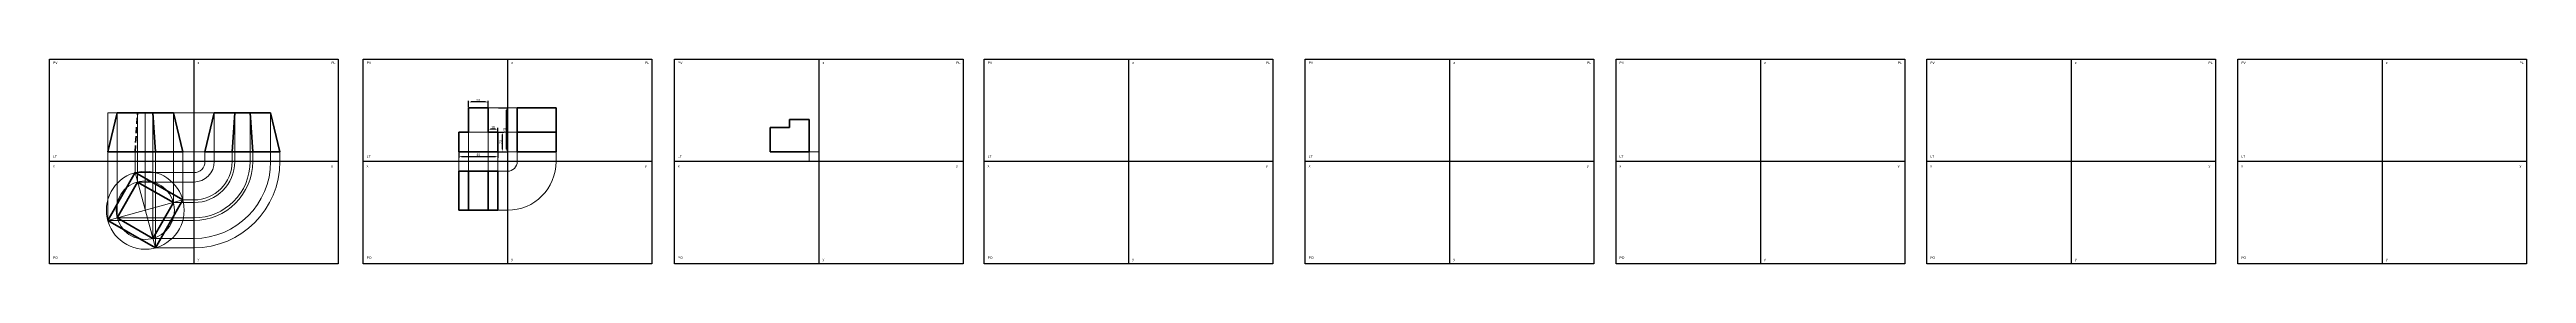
# Model space of a CAD drawing. Header units: millimetres. Extents: x 49 to 2598, y 49 to 259.
import ezdxf

# ---------------------------------------------------------------- set-up
doc = ezdxf.new("R2010")
doc.units = ezdxf.units.MM
doc.linetypes.add('NASCOSTA', pattern=[9.525, 6.35, -3.175])
for name, color, linetype, lineweight in [('linea sottile', 4, 'Continuous', 15), ('Linea spessa', 7, 'Continuous', 35), ('Squadratura', 6, 'Continuous', 25), ('testo', 1, 'Continuous', 20)]:
    doc.layers.add(name, color=color, linetype=linetype, lineweight=lineweight)
doc.styles.get("Standard").update_dxf_attribs({"font": 'arial.ttf'})
doc.dimstyles.new('ISO-25', dxfattribs={"dimtxt": 2.5, "dimasz": 2.5, "dimexe": 1.25, "dimexo": 0.625, "dimtad": 1, "dimtxsty": 'Standard', "dimcen": 2.5, "dimadec": 0, "dimazin": 0, "dimtfac": 1, "dimtmove": 0, "dimatfit": 3, "dimfxl": 1, "dimarcsym": 0})

# ---------------------------------------------------------------- blocks, each defined once
blk = doc.blocks.new('*D2')
at = {"layer": 'Defpoints', "color": 0, "transparency": 16777216}
for p in [(480.5, 215.2), (480.5, 209.2), (500.5, 209.2)]:
    blk.add_point(p, dxfattribs=at)
at = {"layer": 'testo', "color": 0, "lineweight": -2, "transparency": 16777216}
for p, q in [((480.5, 209.8), (480.5, 216.4)), ((498, 215.2), (483, 215.2)), ((500.5, 209.8), (500.5, 216.4))]:
    blk.add_line(p, q, dxfattribs=at)
at = {"layer": 'testo', "color": 0, "transparency": 16777216}
for points in [[(483, 215.6), (483, 214.7), (480.5, 215.2)], [(498, 215.6), (498, 214.7), (500.5, 215.2)]]:
    blk.add_solid(points, dxfattribs=at)
at = {"layer": 'testo', "color": 0, "transparency": 16777216, "insert": (490.5, 217.1), "char_height": 2.5, "attachment_point": 5}
blk.add_mtext('20', dxfattribs=at)
blk = doc.blocks.new('*D3')
at = {"layer": 'Defpoints', "color": 0, "transparency": 16777216}
for p in [(500.5, 187.3), (500.5, 184.2), (510.5, 184.2)]:
    blk.add_point(p, dxfattribs=at)
at = {"layer": 'testo', "color": 0, "lineweight": -2, "transparency": 16777216}
for p, q in [((500.5, 184.8), (500.5, 188.6)), ((508, 187.3), (503, 187.3)), ((510.5, 184.8), (510.5, 188.6))]:
    blk.add_line(p, q, dxfattribs=at)
at = {"layer": 'testo', "color": 0, "transparency": 16777216}
for points in [[(503, 187.7), (503, 186.9), (500.5, 187.3)], [(508, 187.7), (508, 186.9), (510.5, 187.3)]]:
    blk.add_solid(points, dxfattribs=at)
at = {"layer": 'testo', "color": 0, "transparency": 16777216, "insert": (505.5, 189.2), "char_height": 2.5, "attachment_point": 5}
blk.add_mtext('10', dxfattribs=at)
blk = doc.blocks.new('*D4')
at = {"layer": 'Defpoints', "color": 0, "transparency": 16777216}
for p in [(510.5, 184.2), (515.3, 184.2), (510.5, 164.2)]:
    blk.add_point(p, dxfattribs=at)
at = {"layer": 'testo', "color": 0, "lineweight": -2, "transparency": 16777216}
for p, q in [((511.1, 184.2), (516.6, 184.2)), ((515.3, 166.7), (515.3, 181.7)), ((511.1, 164.2), (516.6, 164.2))]:
    blk.add_line(p, q, dxfattribs=at)
at = {"layer": 'testo', "color": 0, "transparency": 16777216}
for points in [[(514.9, 181.7), (515.7, 181.7), (515.3, 184.2)], [(514.9, 166.7), (515.7, 166.7), (515.3, 164.2)]]:
    blk.add_solid(points, dxfattribs=at)
at = {"layer": 'testo', "color": 0, "transparency": 16777216, "insert": (513.4, 174.2), "char_height": 2.5, "attachment_point": 5, "rotation": 90}
blk.add_mtext('20', dxfattribs=at)
blk = doc.blocks.new('*D5')
at = {"layer": 'Defpoints', "color": 0, "transparency": 16777216}
for p in [(470.5, 164.2), (510.5, 164.2), (510.5, 159.2)]:
    blk.add_point(p, dxfattribs=at)
at = {"layer": 'testo', "color": 0, "lineweight": -2, "transparency": 16777216}
for p, q in [((470.5, 163.5), (470.5, 157.9)), ((473, 159.2), (508, 159.2)), ((510.5, 163.5), (510.5, 157.9))]:
    blk.add_line(p, q, dxfattribs=at)
at = {"layer": 'testo', "color": 0, "transparency": 16777216}
for points in [[(473, 159.6), (473, 158.7), (470.5, 159.2)], [(508, 159.6), (508, 158.7), (510.5, 159.2)]]:
    blk.add_solid(points, dxfattribs=at)
at = {"layer": 'testo', "color": 0, "transparency": 16777216, "insert": (490.5, 161.1), "char_height": 2.5, "attachment_point": 5}
blk.add_mtext('40', dxfattribs=at)
blk = doc.blocks.new('*D6')
at = {"layer": 'Defpoints', "color": 0, "transparency": 16777216}
for p in [(510.5, 209.2), (519.3, 209.2), (510.5, 164.2)]:
    blk.add_point(p, dxfattribs=at)
at = {"layer": 'testo', "color": 0, "lineweight": -2, "transparency": 16777216}
for p, q in [((511.1, 209.2), (520.5, 209.2)), ((519.3, 166.7), (519.3, 206.7)), ((511.1, 164.2), (520.5, 164.2))]:
    blk.add_line(p, q, dxfattribs=at)
at = {"layer": 'testo', "color": 0, "transparency": 16777216}
for points in [[(518.9, 206.7), (519.7, 206.7), (519.3, 209.2)], [(518.9, 166.7), (519.7, 166.7), (519.3, 164.2)]]:
    blk.add_solid(points, dxfattribs=at)
at = {"layer": 'testo', "color": 0, "transparency": 16777216, "insert": (517.4, 186.7), "char_height": 2.5, "attachment_point": 5, "rotation": 90}
blk.add_mtext('45', dxfattribs=at)

msp = doc.modelspace()

# ---------------------------------------------------------------- linework, layer by layer
at = {"layer": 'linea sottile'}
for p, q in [((197.755, 204.158), (109.171, 204.158)), ((109.171, 204.158), (109.171, 164.158)), ((118.817, 96.246), (118.817, 204.158)), ((139.842, 133.096), (139.842, 204.158)), ((147.755, 104.158), (147.755, 204.158)), ((155.667, 75.22), (155.667, 204.158)), ((176.692, 112.071), (176.692, 204.158)), ((197.755, 204.158), (276.692, 204.158)), ((218.817, 154.158), (218.817, 204.158)), ((239.842, 154.158), (239.842, 204.158)), ((255.667, 154.158), (255.667, 204.158)), ((276.692, 154.158), (276.692, 204.158)), ((500.501, 209.158), (520.501, 209.158)), ((520.501, 209.158), (530.501, 209.158)), ((530.501, 154.158), (530.501, 209.158)), ((530.501, 209.158), (570.501, 209.158)), ((570.501, 209.158), (570.501, 154.158)), ((480.501, 184.158), (480.501, 154.158)), ((480.501, 184.158), (520.501, 184.158)), ((500.501, 184.158), (500.501, 154.158)), ((520.501, 184.158), (570.501, 184.158)), ((197.755, 164.158), (109.171, 164.158)), ((109.171, 93.608), (109.171, 164.158)), ((137.205, 142.742), (137.205, 164.158)), ((158.305, 65.574), (158.305, 164.158)), ((186.338, 164.158), (186.338, 114.708)), ((197.755, 164.158), (286.338, 164.158)), ((209.171, 154.158), (209.171, 164.158)), ((237.205, 154.158), (237.205, 164.158)), ((258.305, 154.158), (258.305, 164.158)), ((286.338, 154.158), (286.338, 164.158)), ((470.501, 164.158), (470.501, 154.158)), ((470.501, 154.158), (470.501, 144.158)), ((480.501, 154.158), (480.501, 144.158)), ((500.501, 154.158), (500.501, 144.158)), ((510.501, 154.158), (510.501, 164.158)), ((510.501, 164.158), (520.501, 164.158)), ((510.501, 144.158), (510.501, 154.158)), ((520.501, 164.158), (570.501, 164.158)), ((840.805, 164.158), (830.805, 164.158)), ((830.805, 164.158), (830.805, 154.158)), ((158.305, 65.574), (137.205, 142.742)), ((137.205, 142.742), (197.755, 142.742)), ((139.842, 133.096), (197.755, 133.096)), ((510.501, 144.158), (520.501, 144.158)), ((109.171, 93.608), (186.338, 114.708)), ((176.692, 112.071), (197.755, 112.071)), ((186.338, 114.708), (197.755, 114.708)), ((510.501, 104.158), (520.501, 104.158)), ((109.171, 93.608), (197.755, 93.608)), ((118.817, 96.246), (197.755, 96.246)), ((155.667, 75.22), (197.755, 75.22)), ((158.305, 65.574), (197.755, 65.574))]:
    msp.add_line(p, q, dxfattribs=at)
for radius in [40, 30]:
    msp.add_circle((147.755, 104.158), radius, dxfattribs=at)
for centre, radius in [((197.755, 154.158), 11.416), ((197.755, 154.158), 21.062), ((197.755, 154.158), 39.45), ((197.755, 154.158), 42.087), ((197.755, 154.158), 57.913), ((197.755, 154.158), 60.55), ((197.755, 154.158), 78.938), ((197.755, 154.158), 88.584), ((520.501, 154.158), 10), ((520.501, 154.158), 50)]:
    msp.add_arc(centre, radius, 270, 0, dxfattribs=at)
at = {"layer": 'Linea spessa'}
for p, q in [((118.817, 204.158), (109.171, 164.158)), ((176.692, 204.158), (118.817, 204.158)), ((118.817, 204.158), (118.817, 204.158)), ((158.305, 164.158), (155.667, 204.158)), ((186.338, 164.158), (176.692, 204.158)), ((209.171, 164.158), (218.817, 204.158)), ((218.817, 204.158), (276.692, 204.158)), ((239.842, 204.158), (237.205, 164.158)), ((255.667, 204.158), (258.305, 164.158)), ((276.692, 204.158), (286.338, 164.158)), ((480.501, 184.158), (480.501, 209.158)), ((480.501, 209.158), (500.501, 209.158)), ((500.501, 209.158), (500.501, 184.158)), ((530.501, 184.158), (530.501, 209.158)), ((530.501, 209.158), (570.501, 209.158)), ((570.501, 209.158), (570.501, 184.158)), ((470.501, 164.158), (470.501, 184.158)), ((470.501, 184.158), (480.501, 184.158)), ((500.501, 184.158), (510.501, 184.158)), ((510.501, 184.158), (510.501, 164.158)), ((570.501, 184.158), (530.501, 184.158)), ((530.501, 184.158), (530.501, 164.158)), ((570.501, 164.158), (570.501, 184.158)), ((790.805, 164.158), (790.805, 189.158)), ((790.805, 189.158), (810.805, 189.158)), ((810.805, 189.158), (810.805, 197.158)), ((810.805, 197.158), (830.805, 197.158)), ((830.805, 197.158), (830.805, 164.158)), ((109.171, 164.158), (186.338, 164.158)), ((286.338, 164.158), (209.171, 164.158)), ((510.501, 164.158), (470.501, 164.158)), ((530.501, 164.158), (570.501, 164.158)), ((830.805, 164.158), (790.805, 164.158)), ((137.205, 142.742), (109.171, 93.608)), ((139.842, 133.096), (118.817, 96.246)), ((186.338, 114.708), (137.205, 142.742)), ((176.692, 112.071), (139.842, 133.096)), ((470.501, 144.158), (510.501, 144.158)), ((470.501, 144.158), (470.501, 104.158)), ((480.501, 144.158), (480.501, 104.158)), ((500.501, 144.158), (500.501, 104.158)), ((510.501, 104.158), (510.501, 144.158)), ((155.667, 75.22), (176.692, 112.071)), ((158.305, 65.574), (186.338, 114.708)), ((470.501, 104.158), (510.501, 104.158)), ((109.171, 93.608), (158.305, 65.574)), ((118.817, 96.246), (155.667, 75.22))]:
    msp.add_line(p, q, dxfattribs=at)
at = {"layer": 'Linea spessa', "linetype": 'NASCOSTA'}
msp.add_line((137.205, 164.158), (139.842, 204.158), dxfattribs=at)
at = {"layer": 'Squadratura'}
for p, q in [((49.255, 49.158), (49.255, 259.158)), ((49.255, 259.158), (346.255, 259.158)), ((197.755, 259.158), (197.755, 49.158)), ((346.255, 259.158), (346.255, 49.158)), ((372.001, 49.158), (372.001, 259.158)), ((372.001, 259.158), (669.001, 259.158)), ((520.501, 259.158), (520.501, 49.158)), ((669.001, 259.158), (669.001, 49.158)), ((692.305, 49.158), (692.305, 259.158)), ((692.305, 259.158), (989.305, 259.158)), ((840.805, 259.158), (840.805, 49.158)), ((989.305, 259.158), (989.305, 49.158)), ((1010.991, 49.158), (1010.991, 259.158)), ((1010.991, 259.158), (1307.991, 259.158)), ((1159.491, 259.158), (1159.491, 49.158)), ((1307.991, 259.158), (1307.991, 49.158)), ((1341.391, 49.158), (1341.391, 259.158)), ((1341.391, 259.158), (1638.391, 259.158)), ((1489.891, 259.158), (1489.891, 49.158)), ((1638.391, 259.158), (1638.391, 49.158)), ((1661.166, 49.158), (1661.166, 259.158)), ((1661.166, 259.158), (1958.166, 259.158)), ((1809.666, 259.158), (1809.666, 49.158)), ((1958.166, 259.158), (1958.166, 49.158)), ((1980.946, 49.158), (1980.946, 259.158)), ((1980.946, 259.158), (2277.946, 259.158)), ((2129.446, 259.158), (2129.446, 49.158)), ((2277.946, 259.158), (2277.946, 49.158)), ((2300.968, 49.158), (2300.968, 259.158)), ((2300.968, 259.158), (2597.968, 259.158)), ((2449.468, 259.158), (2449.468, 49.158)), ((2597.968, 259.158), (2597.968, 49.158)), ((346.255, 154.158), (49.255, 154.158)), ((669.001, 154.158), (372.001, 154.158)), ((989.305, 154.158), (692.305, 154.158)), ((1307.991, 154.158), (1010.991, 154.158)), ((1638.391, 154.158), (1341.391, 154.158)), ((1958.166, 154.158), (1661.166, 154.158)), ((2277.946, 154.158), (1980.946, 154.158)), ((2597.968, 154.158), (2300.968, 154.158)), ((346.255, 49.158), (49.255, 49.158)), ((669.001, 49.158), (372.001, 49.158)), ((989.305, 49.158), (692.305, 49.158)), ((1307.991, 49.158), (1010.991, 49.158)), ((1638.391, 49.158), (1341.391, 49.158)), ((1958.166, 49.158), (1661.166, 49.158)), ((2277.946, 49.158), (1980.946, 49.158)), ((2597.968, 49.158), (2300.968, 49.158))]:
    msp.add_line(p, q, dxfattribs=at)

# ---------------------------------------------------------------- texts
at = {"layer": 'testo', "char_height": 2.5, "attachment_point": 1}
for s, insert in [('PV', (52.782, 256.658)), ('z', (201.623, 256.658)), ('PL', (339.152, 256.658)), ('PV', (375.528, 256.658)), ('z', (524.369, 256.658)), ('PL', (661.899, 256.658)), ('PV', (695.832, 256.658)), ('z', (844.673, 256.658)), ('PL', (982.203, 256.658)), ('PV', (1014.518, 256.658)), ('z', (1163.359, 256.658)), ('PL', (1300.889, 256.658)), ('PV', (1344.918, 256.658)), ('z', (1493.759, 256.658)), ('PL', (1631.288, 256.658)), ('PV', (1664.693, 256.658)), ('z', (1813.534, 256.658)), ('PL', (1951.064, 256.658)), ('PV', (1984.473, 256.658)), ('z', (2133.314, 256.658)), ('PL', (2270.844, 256.658)), ('PV', (2304.495, 256.658)), ('z', (2453.336, 256.658)), ('PL', (2590.865, 256.658)), ('LT', (52.782, 160.572)), ('LT', (375.528, 160.572)), ('LT', (695.832, 160.572)), ('LT', (1014.518, 160.572)), ('LT', (1344.918, 160.572)), ('LT', (1664.693, 160.572)), ('LT', (1984.473, 160.572)), ('LT', (2304.495, 160.572)), ('x', (52.782, 150.756)), ('y', (339.152, 150.756)), ('x', (375.528, 150.756)), ('y', (661.899, 150.756)), ('x', (695.832, 150.756)), ('y', (982.203, 150.756)), ('x', (1014.518, 150.756)), ('y', (1300.889, 150.756)), ('x', (1344.918, 150.756)), ('y', (1631.288, 150.756)), ('x', (1664.693, 150.756)), ('y', (1951.064, 150.756)), ('x', (1984.473, 150.756)), ('y', (2270.844, 150.756)), ('x', (2304.495, 150.756)), ('y', (2590.865, 150.756)), ('PO', (52.782, 56.752)), ('y', (201.623, 55.013)), ('PO', (375.528, 56.752)), ('y', (524.369, 55.013)), ('PO', (695.832, 56.752)), ('y', (844.673, 55.013)), ('PO', (1014.518, 56.752)), ('y', (1163.359, 55.013)), ('PO', (1344.918, 56.752)), ('y', (1493.759, 55.013)), ('PO', (1664.693, 56.752)), ('y', (1813.534, 55.013)), ('PO', (1984.473, 56.752)), ('y', (2133.314, 55.013)), ('PO', (2304.495, 56.752)), ('y', (2453.336, 55.013))]:
    msp.add_mtext_dynamic_manual_height_columns(s, width=14.2434, gutter_width=12.5, heights=[0], dxfattribs=dict(at, insert=insert))

# ---------------------------------------------------------------- dimensions: what is measured, and where the dimension line sits
at = {"layer": 'testo'}
for base, p1, p2, picture, middle in [((480.501, 215.166), (500.501, 209.158), (480.501, 209.158), '*D2', (490.501, 217.067)), ((500.501, 187.311), (510.501, 184.158), (500.501, 184.158), '*D3', (505.501, 189.213)), ((510.501, 159.158), (470.501, 164.158), (510.501, 164.158), '*D5', (490.501, 161.06))]:
    dim = msp.add_linear_dim(base=base, p1=p1, p2=p2, dimstyle='ISO-25', dxfattribs=at)
    dim.commit()
    dim.dimension.update_dxf_attribs({"geometry": picture, "text_midpoint": middle})
for base, p2, picture, middle in [((519.295, 209.158), (510.501, 209.158), '*D6', (517.399, 186.658)), ((515.313, 184.158), (510.501, 184.158), '*D4', (513.412, 174.158))]:
    dim = msp.add_linear_dim(base=base, p1=(510.501, 164.158), p2=p2, angle=90, dimstyle='ISO-25', dxfattribs=at)
    dim.commit()
    dim.dimension.update_dxf_attribs({"geometry": picture, "text_midpoint": middle})

doc.saveas('drawing.dxf')
